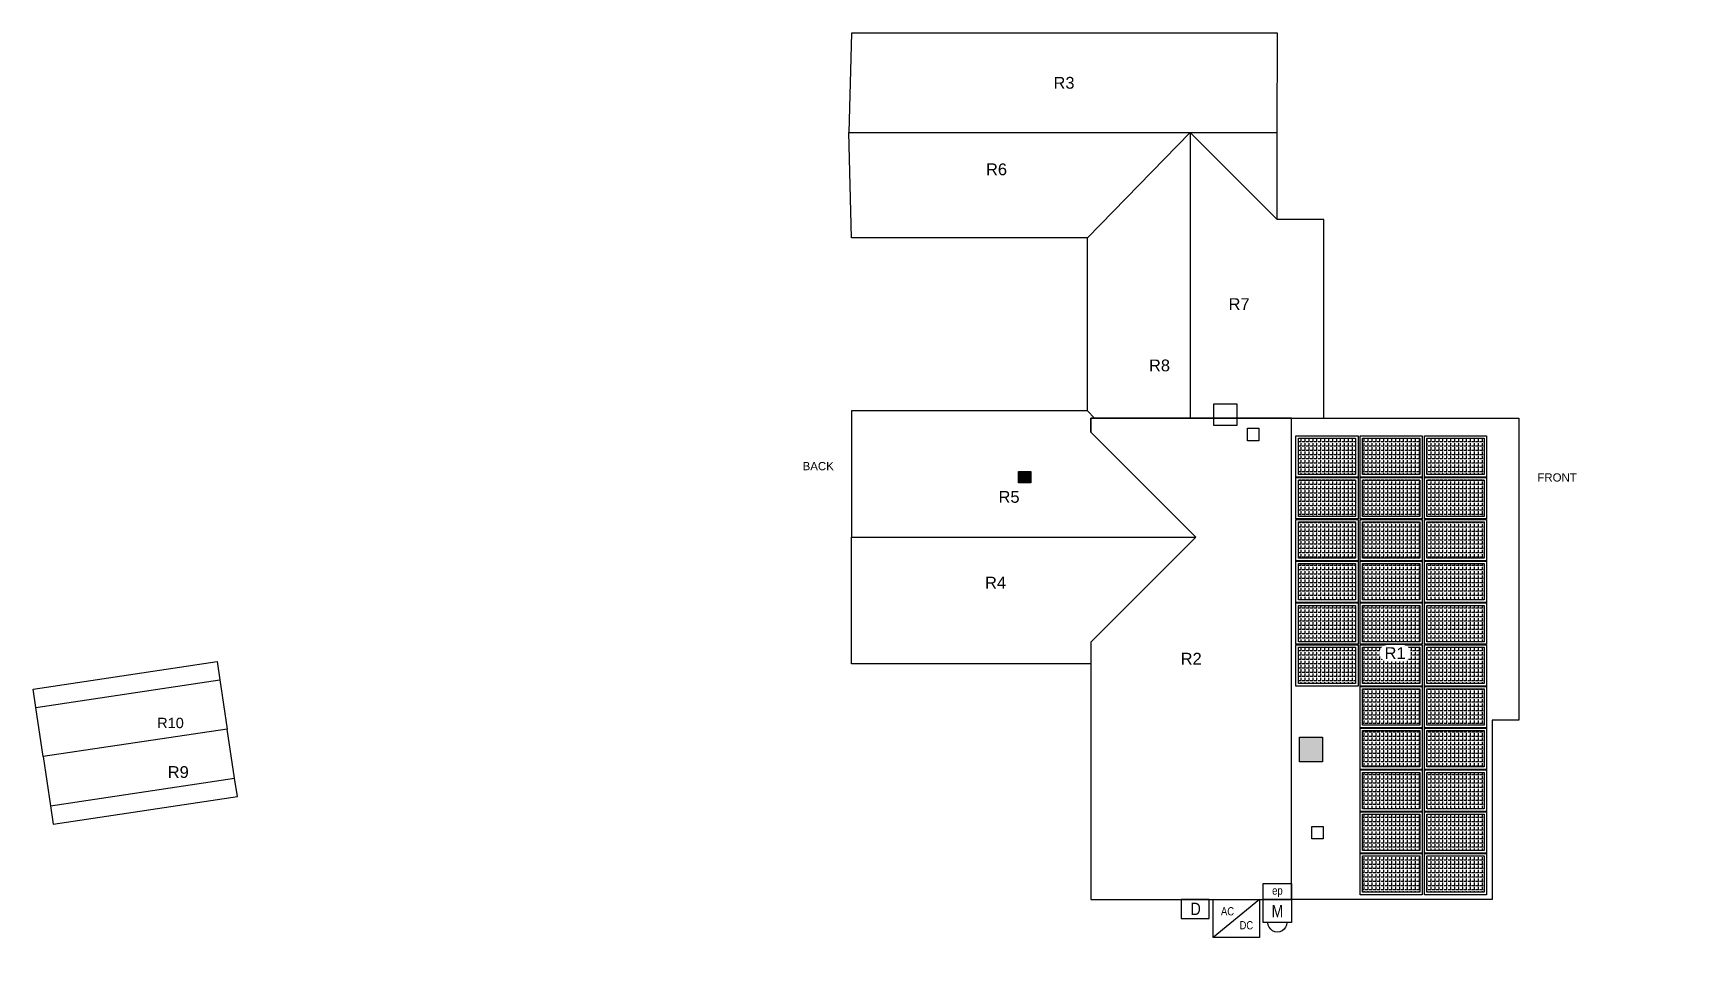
# Model space of a CAD drawing. Header units: feet. Extents: x -13431 to 10367, y 12400 to 29871.
# Drawn here: x 5297 to 6899, y 12400 to 13287 of the extents above; entities that cross this region are included whole.
import ezdxf
from ezdxf.enums import TextEntityAlignment as Align

# ---------------------------------------------------------------- set-up
doc = ezdxf.new("R2010")
doc.units = ezdxf.units.FT
doc.header["$MEASUREMENT"] = 0
doc.set_wipeout_variables(frame=1)
for name, color, linetype in [('E - MODULE', 7, 'Continuous'), ('MODULE FRAME', 9, 'Continuous'), ('MODULE HATCH', 7, 'Continuous'), ('N - ROOF NUMBERS', 7, 'Continuous'), ('R - ROOF LINES', 7, 'Continuous'), ('Z - TITLEBLOCK TXT', 7, 'Continuous')]:
    doc.layers.add(name, color=color, linetype=linetype)
doc.styles.add('PAPER SPACE TXT', font='technic_.ttf', dxfattribs={"height": 0.125})
doc.styles.add('TITLE BBLOCK TEXT', font='ARIALUNI.TTF')

msp = doc.modelspace()

# ---------------------------------------------------------------- texts
at = {"color": 1, "style": 'PAPER SPACE TXT'}
for s, height, rotation, p in [('ep', 7.986, 359.99858, (6499.78, 12458.71, 601.17)), ('D', 11.88, 0.00451, (6420.8, 12441, 601.17))]:
    msp.add_text(s, height=height, rotation=rotation, dxfattribs=at).set_placement(p, align=Align.MIDDLE_CENTER)
for s, height, p in [('AC', 7.986, (6451.57, 12438.67, 601.17)), ('M', 11.88, (6499.78, 12438.85, 601.17)), ('DC', 7.986, (6469.75, 12425.15, 601.17))]:
    msp.add_text(s, height=height, dxfattribs=at).set_placement(p, align=Align.MIDDLE_CENTER)
at = {"layer": 'Z - TITLEBLOCK TXT', "color": 7, "style": 'TITLE BBLOCK TEXT'}
for s, p in [('BACK', (6040.67, 12864.96)), ('FRONT', (6751.17, 12854.03))]:
    msp.add_text(s, height=7.925, rotation=359.98856, dxfattribs=at).set_placement(p)

# ---------------------------------------------------------------- blocks, each defined once
blk = doc.blocks.new('ROOF9_ID')
at = {"color": 3}
blk.add_wipeout([(-7.3, -8.1), (-5.7, -8.1), (-4.2, -8.1), (-2.6, -8.1), (-1, -8.1), (0.6, -8.1), (2.1, -8.1), (3.7, -8.1), (5.3, -8.1), (6.9, -8.1), (8.4, -8), (9.9, -7.6), (11.4, -7), (12.6, -6), (13.7, -4.9), (14.5, -3.5), (15, -2), (15.2, -0.5), (15, 1.1), (14.6, 2.6), (13.9, 4), (12.9, 5.2), (11.7, 6.3), (10.4, 7), (8.9, 7.5), (7.3, 7.6), (5.7, 7.6), (4.2, 7.6), (2.6, 7.6), (1, 7.6), (-0.6, 7.6), (-2.1, 7.6), (-3.7, 7.6), (-5.3, 7.6), (-6.9, 7.6), (-8.4, 7.5), (-9.9, 7.2), (-11.4, 6.5), (-12.6, 5.6), (-13.7, 4.4), (-14.5, 3), (-15, 1.5), (-15.2, 0), (-15, -1.6), (-14.6, -3.1), (-13.9, -4.5), (-12.9, -5.7), (-11.7, -6.7), (-10.4, -7.5), (-8.9, -7.9)], dxfattribs=at)
at = {"layer": 'Z - TITLEBLOCK TXT', "color": 7, "style": 'TITLE BBLOCK TEXT'}
blk.add_text('R9', height=11.4, rotation=359.9886, dxfattribs=at).set_placement((0, -0.2), align=Align.MIDDLE_CENTER)
blk = doc.blocks.new('ROOF10_ID')
at = {"color": 3}
blk.add_wipeout([(6.9, 7.7), (8.4, 7.5), (9.9, 7), (11.3, 6.3), (12.5, 5.3), (13.5, 4.1), (14.2, 2.7), (14.6, 1.1), (14.7, -0.4), (14.5, -2), (14, -3.5), (13.2, -4.8), (12.2, -6), (10.9, -6.9), (9.5, -7.6), (8, -8), (6.4, -8.1), (4.9, -8.1), (3.3, -8.1), (1.7, -8.1), (0.1, -8.1), (-1.4, -8.1), (-3, -8.1), (-4.6, -8.1), (-6.1, -8.1), (-7.7, -8.1), (-9.3, -7.9), (-10.8, -7.4), (-12.2, -6.7), (-13.4, -5.7), (-14.3, -4.4), (-15, -3.1), (-15.5, -1.5), (-15.6, 0), (-15.4, 1.6), (-14.9, 3.1), (-14.1, 4.4), (-13, 5.6), (-11.8, 6.5), (-10.4, 7.2), (-8.8, 7.6), (-7.3, 7.7), (-5.7, 7.7), (-4.1, 7.7), (-2.6, 7.7), (-1, 7.7), (0.6, 7.7), (2.2, 7.7), (3.7, 7.7), (5.3, 7.7)], dxfattribs=at)
at = {"layer": 'Z - TITLEBLOCK TXT', "color": 7, "style": 'TITLE BBLOCK TEXT'}
blk.add_text('R10', height=10.03, rotation=359.9886, dxfattribs=at).set_placement((-0.4, -0.2), align=Align.MIDDLE_CENTER)
blk = doc.blocks.new('ROOF3_ID')
at = {"color": 3}
blk.add_wipeout([(-7.3, -7.4), (-5.7, -7.4), (-4.2, -7.4), (-2.6, -7.4), (-1, -7.4), (0.6, -7.4), (2.1, -7.4), (3.7, -7.4), (5.3, -7.4), (6.9, -7.4), (8.4, -7.3), (9.9, -7), (11.4, -6.3), (12.6, -5.3), (13.7, -4.2), (14.5, -2.8), (15, -1.3), (15.2, 0.2), (15, 1.8), (14.6, 3.3), (13.9, 4.7), (12.9, 5.9), (11.7, 6.9), (10.4, 7.7), (8.9, 8.2), (7.3, 8.3), (5.7, 8.3), (4.2, 8.3), (2.6, 8.3), (1, 8.3), (-0.6, 8.3), (-2.1, 8.3), (-3.7, 8.3), (-5.3, 8.3), (-6.9, 8.3), (-8.4, 8.2), (-9.9, 7.9), (-11.4, 7.2), (-12.6, 6.2), (-13.7, 5.1), (-14.5, 3.7), (-15, 2.2), (-15.2, 0.7), (-15, -0.9), (-14.6, -2.4), (-13.9, -3.8), (-12.9, -5), (-11.7, -6), (-10.4, -6.8), (-8.9, -7.3)], dxfattribs=at)
at = {"layer": 'Z - TITLEBLOCK TXT', "color": 7, "style": 'TITLE BBLOCK TEXT'}
blk.add_text('R3', height=11.4, rotation=359.9886, dxfattribs=at).set_placement((0, 0.5), align=Align.MIDDLE_CENTER)
blk = doc.blocks.new('ROOF4_ID')
at = {"color": 3}
blk.add_wipeout([(-7.3, -7.1), (-5.7, -7.1), (-4.2, -7.1), (-2.6, -7.1), (-1, -7.1), (0.6, -7.1), (2.1, -7.1), (3.7, -7.1), (5.3, -7.1), (6.9, -7.1), (8.4, -7), (9.9, -6.6), (11.4, -5.9), (12.6, -5), (13.7, -3.8), (14.5, -2.5), (15, -1), (15.2, 0.6), (15, 2.1), (14.6, 3.6), (13.9, 5), (12.9, 6.3), (11.7, 7.3), (10.4, 8), (8.9, 8.5), (7.3, 8.7), (5.7, 8.7), (4.2, 8.7), (2.6, 8.7), (1, 8.7), (-0.6, 8.7), (-2.1, 8.7), (-3.7, 8.7), (-5.3, 8.7), (-6.9, 8.7), (-8.4, 8.6), (-9.9, 8.2), (-11.4, 7.5), (-12.6, 6.6), (-13.7, 5.4), (-14.5, 4.1), (-15, 2.6), (-15.2, 1), (-15, -0.6), (-14.6, -2.1), (-13.9, -3.5), (-12.9, -4.7), (-11.7, -5.7), (-10.4, -6.5), (-8.9, -6.9)], dxfattribs=at)
at = {"layer": 'Z - TITLEBLOCK TXT', "color": 7, "style": 'TITLE BBLOCK TEXT'}
blk.add_text('R4', height=11.4, rotation=359.9886, dxfattribs=at).set_placement((0, 0.8), align=Align.MIDDLE_CENTER)
blk = doc.blocks.new('ROOF1_ID')
at = {"color": 3}
blk.add_wipeout([(-7.5, -8.1), (-5.9, -8.1), (-4.4, -8.1), (-2.8, -8.1), (-1.2, -8.1), (0.3, -8.1), (1.9, -8.1), (3.5, -8.1), (5.1, -8.1), (6.6, -8.1), (8.2, -8), (9.7, -7.6), (11.1, -7), (12.4, -6), (13.4, -4.9), (14.2, -3.5), (14.7, -2), (14.9, -0.5), (14.8, 1.1), (14.4, 2.6), (13.7, 4), (12.7, 5.2), (11.5, 6.3), (10.1, 7), (8.6, 7.5), (7.1, 7.6), (5.5, 7.6), (3.9, 7.6), (2.4, 7.6), (0.8, 7.6), (-0.8, 7.6), (-2.4, 7.6), (-3.9, 7.6), (-5.5, 7.6), (-7.1, 7.6), (-8.6, 7.5), (-10.2, 7.2), (-11.6, 6.5), (-12.8, 5.6), (-13.9, 4.4), (-14.7, 3), (-15.2, 1.5), (-15.4, 0), (-15.3, -1.6), (-14.8, -3.1), (-14.1, -4.5), (-13.2, -5.7), (-12, -6.7), (-10.6, -7.5), (-9.1, -7.9)], dxfattribs=at)
at = {"layer": 'Z - TITLEBLOCK TXT', "color": 7, "style": 'TITLE BBLOCK TEXT'}
blk.add_text('R1', height=11.4, rotation=359.9886, dxfattribs=at).set_placement((-0.2, -0.2), align=Align.MIDDLE_CENTER)
blk = doc.blocks.new('ROOF5_ID')
at = {"color": 3}
blk.add_wipeout([(-7.3, -6.7), (-5.7, -6.7), (-4.2, -6.7), (-2.6, -6.7), (-1, -6.7), (0.6, -6.7), (2.1, -6.7), (3.7, -6.7), (5.3, -6.7), (6.9, -6.7), (8.4, -6.6), (9.9, -6.3), (11.4, -5.6), (12.6, -4.6), (13.7, -3.5), (14.5, -2.1), (15, -0.6), (15.2, 0.9), (15, 2.5), (14.6, 4), (13.9, 5.4), (12.9, 6.6), (11.7, 7.6), (10.4, 8.4), (8.9, 8.9), (7.3, 9), (5.7, 9), (4.2, 9), (2.6, 9), (1, 9), (-0.6, 9), (-2.1, 9), (-3.7, 9), (-5.3, 9), (-6.9, 9), (-8.4, 8.9), (-9.9, 8.5), (-11.4, 7.9), (-12.6, 6.9), (-13.7, 5.8), (-14.5, 4.4), (-15, 2.9), (-15.2, 1.4), (-15, -0.2), (-14.6, -1.7), (-13.9, -3.1), (-12.9, -4.3), (-11.7, -5.3), (-10.4, -6.1), (-8.9, -6.6)], dxfattribs=at)
at = {"layer": 'Z - TITLEBLOCK TXT', "color": 7, "style": 'TITLE BBLOCK TEXT'}
blk.add_text('R5', height=11.4, rotation=359.9886, dxfattribs=at).set_placement((0, 1.1), align=Align.MIDDLE_CENTER)
blk = doc.blocks.new('ROOF2_ID')
at = {"color": 3}
blk.add_wipeout([(-7.3, -7.8), (-5.7, -7.8), (-4.2, -7.8), (-2.6, -7.8), (-1, -7.8), (0.6, -7.8), (2.1, -7.8), (3.7, -7.8), (5.3, -7.8), (6.9, -7.8), (8.4, -7.7), (9.9, -7.3), (11.4, -6.6), (12.6, -5.7), (13.7, -4.5), (14.5, -3.2), (15, -1.7), (15.2, -0.1), (15, 1.5), (14.6, 3), (13.9, 4.4), (12.9, 5.6), (11.7, 6.6), (10.4, 7.4), (8.9, 7.8), (7.3, 8), (5.7, 8), (4.2, 8), (2.6, 8), (1, 8), (-0.6, 8), (-2.1, 8), (-3.7, 8), (-5.3, 8), (-6.9, 8), (-8.4, 7.9), (-9.9, 7.5), (-11.4, 6.8), (-12.6, 5.9), (-13.7, 4.7), (-14.5, 3.4), (-15, 1.9), (-15.2, 0.3), (-15, -1.2), (-14.6, -2.7), (-13.9, -4.1), (-12.9, -5.4), (-11.7, -6.4), (-10.4, -7.1), (-8.9, -7.6)], dxfattribs=at)
at = {"layer": 'Z - TITLEBLOCK TXT', "style": 'TITLE BBLOCK TEXT'}
blk.add_text('R2', height=11.4, rotation=359.9886, dxfattribs=at).set_placement((0, 0.1), align=Align.MIDDLE_CENTER)
blk = doc.blocks.new('ROOF7_ID')
at = {"color": 3}
blk.add_wipeout([(-7.3, -7.1), (-5.7, -7.1), (-4.2, -7.1), (-2.6, -7.1), (-1, -7.1), (0.6, -7.1), (2.1, -7.1), (3.7, -7.1), (5.3, -7.1), (6.9, -7.1), (8.4, -7), (9.9, -6.6), (11.4, -5.9), (12.6, -5), (13.7, -3.8), (14.5, -2.5), (15, -1), (15.2, 0.6), (15, 2.1), (14.6, 3.6), (13.9, 5), (12.9, 6.3), (11.7, 7.3), (10.4, 8), (8.9, 8.5), (7.3, 8.7), (5.7, 8.7), (4.2, 8.7), (2.6, 8.7), (1, 8.7), (-0.6, 8.7), (-2.1, 8.7), (-3.7, 8.7), (-5.3, 8.7), (-6.9, 8.7), (-8.4, 8.6), (-9.9, 8.2), (-11.4, 7.5), (-12.6, 6.6), (-13.7, 5.4), (-14.5, 4), (-15, 2.6), (-15.2, 1), (-15, -0.6), (-14.6, -2.1), (-13.9, -3.5), (-12.9, -4.7), (-11.7, -5.7), (-10.4, -6.5), (-8.9, -6.9)], dxfattribs=at)
at = {"layer": 'Z - TITLEBLOCK TXT', "color": 7, "style": 'TITLE BBLOCK TEXT'}
blk.add_text('R7', height=11.4, rotation=359.9886, dxfattribs=at).set_placement((0, 0.8), align=Align.MIDDLE_CENTER)
blk = doc.blocks.new('ROOF8_ID')
at = {"color": 3}
blk.add_wipeout([(-7.8, -8.1), (-6.2, -8.1), (-4.7, -8.1), (-3.1, -8.1), (-1.5, -8.1), (0.1, -8.1), (1.6, -8.1), (3.2, -8.1), (4.8, -8.1), (6.3, -8.1), (7.9, -8), (9.4, -7.6), (10.8, -7), (12.1, -6), (13.1, -4.8), (13.9, -3.5), (14.4, -2), (14.6, -0.4), (14.5, 1.1), (14.1, 2.6), (13.4, 4), (12.4, 5.3), (11.2, 6.3), (9.8, 7), (8.3, 7.5), (6.8, 7.6), (5.2, 7.6), (3.6, 7.6), (2.1, 7.6), (0.5, 7.6), (-1.1, 7.6), (-2.6, 7.6), (-4.2, 7.6), (-5.8, 7.6), (-7.4, 7.6), (-8.9, 7.6), (-10.5, 7.2), (-11.9, 6.5), (-13.1, 5.6), (-14.2, 4.4), (-15, 3), (-15.5, 1.6), (-15.7, 0), (-15.6, -1.6), (-15.1, -3.1), (-14.4, -4.5), (-13.4, -5.7), (-12.2, -6.7), (-10.9, -7.5), (-9.4, -7.9)], dxfattribs=at)
at = {"layer": 'Z - TITLEBLOCK TXT', "color": 7, "style": 'TITLE BBLOCK TEXT'}
blk.add_text('R8', height=11.4, rotation=359.9886, dxfattribs=at).set_placement((-0.5, -0.2), align=Align.MIDDLE_CENTER)
blk = doc.blocks.new('ROOF6_ID')
at = {"color": 3}
blk.add_wipeout([(-7.3, -6.7), (-5.7, -6.7), (-4.2, -6.7), (-2.6, -6.7), (-1, -6.7), (0.6, -6.7), (2.1, -6.7), (3.7, -6.7), (5.3, -6.7), (6.9, -6.7), (8.4, -6.6), (9.9, -6.3), (11.4, -5.6), (12.6, -4.6), (13.7, -3.5), (14.5, -2.1), (15, -0.6), (15.2, 0.9), (15, 2.5), (14.6, 4), (13.9, 5.4), (12.9, 6.6), (11.7, 7.6), (10.4, 8.4), (8.9, 8.9), (7.3, 9), (5.7, 9), (4.2, 9), (2.6, 9), (1, 9), (-0.6, 9), (-2.1, 9), (-3.7, 9), (-5.3, 9), (-6.9, 9), (-8.4, 8.9), (-9.9, 8.5), (-11.4, 7.9), (-12.6, 6.9), (-13.7, 5.8), (-14.5, 4.4), (-15, 2.9), (-15.2, 1.4), (-15, -0.2), (-14.6, -1.7), (-13.9, -3.1), (-12.9, -4.3), (-11.7, -5.3), (-10.4, -6.1), (-8.9, -6.6)], dxfattribs=at)
at = {"layer": 'Z - TITLEBLOCK TXT', "color": 7, "style": 'TITLE BBLOCK TEXT'}
blk.add_text('R6', height=11.4, rotation=359.9886, dxfattribs=at).set_placement((0, 1.1), align=Align.MIDDLE_CENTER)
blk = doc.blocks.new('genesis_module')
at = {"layer": 'MODULE HATCH'}
h = blk.add_hatch(dxfattribs=at)
h.set_pattern_fill('ANGLE', color=9, scale=15)
h.set_pattern_definition([(0, (1.7324, 8.3642), (0, 4.125), [3, -1.125]), (90, (1.7324, 8.3642), (-4.125, 3e-16), [3, -1.125])])
h.paths.add_polyline_path([(-17.5, 30), (-17.5, -29.9), (17.6, -29.9), (17.6, 30)])
at = {"color": 4}
blk.add_lwpolyline([(-20, 32.5), (20, 32.5), (20, -32.5), (-20, -32.5)], close=True, dxfattribs=at)
at = {"layer": 'MODULE FRAME', "color": 7, "linetype": 'Continuous', "flags": 128}
blk.add_lwpolyline([(20, -32.5), (-20, -32.5), (-20, 32.5), (20, 32.5)], close=True, dxfattribs=at)
at = {"layer": 'MODULE FRAME', "color": 8, "linetype": 'Continuous', "flags": 128}
blk.add_lwpolyline([(17.6, -29.9), (-17.5, -29.9), (-17.5, 30), (17.6, 30)], close=True, dxfattribs=at)
blk = doc.blocks.new('Roof1')
at = {"layer": 'E - MODULE', "color": 3, "extrusion": (0.199242, -0.328988, 0.923076)}
for p in [(-1.6, 152.2, 572.3), (-42, 152.2, 572.3), (-82.4, 152.2, 572.3), (-122.7, 152.2, 572.3), (-1.6, 84.9, 572.3), (-42, 84.9, 572.3), (-163.1, 152.2, 572.3), (-82.4, 84.9, 572.3), (-203.5, 152.2, 572.3), (-1.6, 17.5, 572.3), (-122.7, 84.9, 572.3), (-42, 17.5, 572.3), (-163.1, 84.9, 572.3), (-203.5, 84.9, 572.3), (-82.4, 17.5, 572.3), (-122.7, 17.5, 572.3), (-243.8, 84.9, 572.3), (-163.1, 17.5, 572.3), (-284.2, 84.9, 572.3), (-324.6, 84.9, 572.3), (-203.5, 17.5, 572.3), (-243.8, 17.5, 572.3), (-364.9, 84.9, 572.3), (-284.2, 17.5, 572.3), (-405.3, 84.9, 572.3), (-324.6, 17.5, 572.3), (-364.9, 17.5, 572.3), (-405.3, 17.5, 572.3)]:
    blk.add_blockref('genesis_module', p, dxfattribs=at)

# ---------------------------------------------------------------- hatches: boundary and pattern name
h = msp.add_hatch(color=3)
h.dxf.hatch_style = 1
h.paths.add_polyline_path([(6460.46, 12915.43), (6460.46, 12908.3), (6438.31, 12908.3), (6438.31, 12915.43), (6438.37, 12915.43)], flags=0)
h.paths.add_polyline_path([(6460.46, 12915.43), (6438.37, 12915.43), (6438.37, 12929.27), (6460.53, 12929.27), (6460.53, 12915.43)], flags=0)
edge = h.paths.add_edge_path(flags=17)
edge.add_line((6438.37, 12915.43), (6438.37, 12929.27))
edge.add_line((6438.31, 12915.43), (6438.37, 12915.43))
edge.add_line((6438.31, 12908.3), (6438.31, 12915.43))
edge.add_line((6460.46, 12908.3), (6438.31, 12908.3))
edge.add_line((6460.46, 12915.43), (6460.46, 12908.3))
edge.add_line((6460.53, 12915.43), (6460.46, 12915.43))
edge.add_line((6460.53, 12929.27), (6460.53, 12915.43))
edge.add_line((6438.37, 12929.27), (6460.53, 12929.27))
h.paths.add_polyline_path([(6438.37, 12929.27), (6460.53, 12929.27), (6460.53, 12915.43), (6460.46, 12915.43), (6460.46, 12908.3), (6438.31, 12908.3), (6438.31, 12915.43), (6438.37, 12915.43)], flags=17)
edge = h.paths.add_edge_path(flags=0)
edge.add_line((6460.46, 12908.3), (6438.31, 12908.3))
edge.add_line((6460.46, 12915.43), (6460.46, 12908.3))
edge.add_line((6460.46, 12915.43), (6438.37, 12915.43))
edge.add_line((6438.37, 12915.43), (6438.31, 12915.43))
edge.add_line((6438.31, 12908.3), (6438.31, 12915.43))
edge = h.paths.add_edge_path(flags=0)
edge.add_line((6438.37, 12929.27), (6460.53, 12929.27))
edge.add_line((6438.37, 12915.43), (6438.37, 12929.27))
edge.add_line((6460.46, 12915.43), (6438.37, 12915.43))
edge.add_line((6460.53, 12915.43), (6460.46, 12915.43))
edge.add_line((6460.53, 12929.27), (6460.53, 12915.43))
h = msp.add_hatch(color=3)
h.dxf.hatch_style = 1
h.paths.add_polyline_path([(6470.76, 12893.5), (6470.76, 12905.5), (6481.83, 12905.5), (6481.83, 12893.5)])
edge = h.paths.add_edge_path(flags=17)
edge.add_line((6481.83, 12905.5), (6481.83, 12893.5))
edge.add_line((6481.83, 12893.5), (6470.76, 12893.5))
edge.add_line((6470.76, 12905.5), (6481.83, 12905.5))
h = msp.add_hatch(color=3)
h.dxf.hatch_style = 1
h.paths.add_polyline_path([(6249.47, 12863.8), (6261.47, 12863.8), (6261.47, 12852.72), (6249.47, 12852.72)], flags=17)
edge = h.paths.add_edge_path(flags=17)
edge.add_line((6249.47, 12863.8), (6261.47, 12863.8))
edge.add_line((6249.47, 12852.72), (6249.47, 12863.8))
edge.add_line((6249.47, 12852.72), (6249.47, 12863.8))
edge.add_line((6249.47, 12863.8), (6261.47, 12863.8))
edge.add_line((6261.47, 12863.8), (6261.47, 12852.72))
edge.add_line((6261.47, 12863.8), (6261.47, 12852.72))
h = msp.add_hatch(color=3)
h.dxf.hatch_style = 1
h.paths.add_polyline_path([(6521.22, 12606.94), (6543.37, 12606.94), (6543.37, 12582.94), (6521.22, 12582.94)])
edge = h.paths.add_edge_path(flags=17)
edge.add_line((6543.37, 12606.94), (6543.37, 12582.94))
h = msp.add_hatch(color=3)
h.dxf.hatch_style = 1
h.paths.add_polyline_path([(6544.17, 12508.57), (6533.09, 12508.57), (6533.09, 12520.57), (6544.17, 12520.57)], flags=17)
edge = h.paths.add_edge_path(flags=17)
edge.add_line((6544.17, 12520.57), (6544.17, 12508.57))
edge.add_line((6533.09, 12520.57), (6544.17, 12520.57))
edge.add_line((6533.09, 12520.57), (6533.09, 12508.57))
edge.add_line((6533.09, 12508.57), (6544.17, 12508.57))
edge = h.paths.add_edge_path(flags=0)
edge.add_line((6544.17, 12508.57), (6533.09, 12508.57))
edge.add_line((6544.17, 12508.57), (6533.09, 12508.57))
edge.add_line((6533.09, 12508.57), (6533.09, 12520.57))
edge.add_line((6533.09, 12508.57), (6533.09, 12520.57))
edge = h.paths.add_edge_path(flags=0)
edge.add_line((6533.09, 12520.57), (6544.17, 12520.57))

# ---------------------------------------------------------------- linework, layer by layer
at = {"color": 1, "elevation": 601.17}
for points in [[(6513.38, 12449.94), (6486.17, 12449.94), (6486.17, 12465.48), (6513.38, 12465.48)], [(6433.87, 12449.93), (6406.66, 12449.92), (6406.66, 12431.66), (6433.87, 12431.66)]]:
    msp.add_lwpolyline(points, close=True, dxfattribs=at)
at = {"color": 1, "elevation": 601.17, "flags": 128}
msp.add_lwpolyline([(6482.47, 12449.93), (6482.47, 12413.34), (6437.57, 12413.35), (6437.57, 12449.93), (6482.47, 12449.93), (6437.57, 12413.35)], dxfattribs=at)
msp.add_lwpolyline([(6490.6, 12427.77), (6486.17, 12427.77), (6486.17, 12449.94), (6513.38, 12449.94), (6513.38, 12427.77), (6508.95, 12427.77, -1.0000863), (6490.6, 12427.77), (6490.6, 12427.77), (6486.17, 12427.77), (6486.17, 12449.94), (6513.38, 12449.94), (6513.38, 12427.77), (6490.6, 12427.77)], format="xyb", dxfattribs=at)
at = {"layer": 'R - ROOF LINES', "color": 3}
for p, q in [((6088.03, 13287.42, 514.25), (6085.42, 13191.42, 553.16)), ((6499.81, 13287.42, 514.25), (6088.03, 13287.42, 514.25)), ((6499.42, 13191.42, 553.16), (6499.81, 13287.42, 514.25)), ((6088.03, 13089.42, 511.75), (6085.42, 13191.42, 553.16)), ((6085.42, 13191.42, 553.16), (6415.42, 13191.42, 553.16)), ((6316.03, 13089.42, 511.75), (6415.42, 13191.42, 553.16)), ((6499.42, 13107.42, 518.16), (6415.42, 13191.42, 553.16)), ((6415.42, 13191.42, 553.16), (6415.42, 12915.43, 553.16)), ((6415.42, 13191.42, 553.16), (6499.42, 13191.42, 553.16)), ((6499.42, 13107.42, 518.16), (6499.42, 13191.42, 553.16)), ((6544.84, 13107.42, 499.24), (6499.42, 13107.42, 518.16)), ((6544.84, 12915.43, 499.24), (6544.84, 13107.42, 499.24)), ((6316.03, 13089.42, 511.75), (6088.03, 13089.42, 511.75)), ((6316.03, 12922.31, 511.75), (6316.03, 13089.42, 511.75)), ((6438.37, 12929.27, 543.6), (6460.53, 12929.27, 534.37)), ((6438.37, 12915.43, 543.6), (6438.37, 12929.27, 543.6)), ((6438.37, 12915.43, 610.5), (6438.37, 12929.27, 610.5)), ((6438.37, 12929.27, 543.6), (6438.37, 12929.27, 610.5)), ((6438.37, 12929.27, 610.5), (6460.53, 12929.27, 610.5)), ((6460.53, 12929.27, 534.37), (6460.53, 12915.43, 534.37)), ((6460.53, 12929.27, 610.5), (6460.53, 12915.43, 610.5)), ((6460.53, 12929.27, 534.37), (6460.53, 12929.27, 610.5)), ((6316.03, 12922.31, 511.75), (6087.85, 12922.31, 511.75)), ((6087.85, 12922.31, 511.75), (6087.85, 12800.27, 562.6)), ((6322.91, 12915.43, 514.62), (6316.03, 12922.31, 511.75)), ((6319.43, 12915.43, 520.35), (6319.43, 12901.67, 520.35)), ((6319.43, 12901.67, 520.35), (6319.43, 12915.43, 514.62)), ((6319.43, 12915.43, 514.62), (6322.91, 12915.43, 514.62)), ((6438.31, 12915.43, 569.89), (6319.43, 12915.43, 520.35)), ((6322.91, 12915.43, 514.62), (6415.42, 12915.43, 553.16)), ((6415.42, 12915.43, 553.16), (6438.37, 12915.43, 543.6)), ((6438.37, 12915.43, 569.91), (6438.31, 12915.43, 569.89)), ((6438.31, 12908.3, 569.89), (6438.31, 12915.43, 569.89)), ((6438.31, 12908.3, 610.5), (6438.31, 12915.43, 610.5)), ((6438.31, 12915.43, 610.5), (6438.37, 12915.43, 610.5)), ((6438.31, 12915.43, 569.89), (6438.31, 12915.43, 610.5)), ((6438.37, 12915.43, 543.6), (6438.37, 12915.43, 569.91)), ((6460.46, 12915.43, 579.12), (6438.37, 12915.43, 569.91)), ((6438.37, 12915.43, 569.91), (6438.37, 12915.43, 610.5)), ((6460.46, 12915.43, 610.5), (6438.37, 12915.43, 610.5)), ((6438.37, 12915.43, 543.6), (6460.53, 12915.43, 534.37)), ((6460.46, 12915.43, 610.5), (6460.46, 12908.3, 610.5)), ((6460.46, 12915.43, 579.12), (6460.46, 12908.3, 579.12)), ((6460.46, 12915.43, 579.12), (6460.46, 12915.43, 610.5)), ((6460.53, 12915.43, 579.14), (6460.46, 12915.43, 579.12)), ((6460.53, 12915.43, 610.5), (6460.46, 12915.43, 610.5)), ((6513.38, 12915.43, 601.17), (6460.53, 12915.43, 579.14)), ((6460.53, 12915.43, 534.37), (6513.38, 12915.43, 512.35)), ((6460.53, 12915.43, 579.14), (6460.53, 12915.43, 610.5)), ((6460.53, 12915.43, 534.37), (6460.53, 12915.43, 579.14)), ((6513.38, 12915.43, 601.17), (6733.18, 12915.43, 509.58)), ((6513.38, 12915.43, 512.35), (6544.84, 12915.43, 499.24)), ((6513.38, 12449.94, 601.17), (6513.38, 12915.43, 601.17)), ((6733.18, 12915.43, 509.58), (6733.18, 12623.29, 509.58)), ((6319.43, 12901.67, 520.35), (6420.82, 12800.27, 562.6)), ((6460.46, 12908.3, 579.12), (6438.31, 12908.3, 569.89)), ((6460.46, 12908.3, 610.5), (6438.31, 12908.3, 610.5)), ((6438.31, 12908.3, 569.89), (6438.31, 12908.3, 610.5)), ((6460.46, 12908.3, 579.12), (6460.46, 12908.3, 610.5)), ((6470.76, 12893.5, 583.41), (6470.76, 12905.5, 583.41)), ((6470.76, 12905.5, 583.41), (6481.83, 12905.5, 588.02)), ((6470.76, 12905.5, 597.71), (6481.83, 12905.5, 597.71)), ((6470.76, 12905.5, 583.41), (6470.76, 12905.5, 597.71)), ((6470.76, 12893.5, 597.71), (6470.76, 12905.5, 597.71)), ((6481.83, 12905.5, 588.02), (6481.83, 12893.5, 588.02)), ((6481.83, 12905.5, 588.02), (6481.83, 12905.5, 597.71)), ((6481.83, 12905.5, 597.71), (6481.83, 12893.5, 597.71)), ((6481.83, 12893.5, 588.02), (6470.76, 12893.5, 583.41)), ((6470.76, 12893.5, 583.41), (6470.76, 12893.5, 597.71)), ((6481.83, 12893.5, 597.71), (6470.76, 12893.5, 597.71)), ((6481.83, 12893.5, 588.02), (6481.83, 12893.5, 597.71)), ((6249.47, 12863.8, 536.13), (6261.47, 12863.8, 536.13)), ((6249.47, 12852.72, 540.75), (6249.47, 12863.8, 536.13)), ((6249.47, 12852.72, 550.44), (6249.47, 12863.8, 550.44)), ((6249.47, 12863.8, 536.13), (6249.47, 12863.8, 550.44)), ((6249.47, 12863.8, 550.44), (6261.47, 12863.8, 550.44)), ((6261.47, 12852.72, 540.75), (6249.47, 12852.72, 540.75)), ((6261.47, 12852.72, 550.44), (6249.47, 12852.72, 550.44)), ((6249.47, 12852.72, 540.75), (6249.47, 12852.72, 550.44)), ((6261.47, 12863.8, 536.13), (6261.47, 12852.72, 540.75)), ((6261.47, 12863.8, 550.44), (6261.47, 12852.72, 550.44)), ((6261.47, 12863.8, 536.13), (6261.47, 12863.8, 550.44)), ((6261.47, 12852.72, 540.75), (6261.47, 12852.72, 550.44)), ((6087.85, 12677.82, 511.58), (6087.85, 12800.27, 562.6)), ((6087.85, 12800.27, 562.6), (6420.82, 12800.27, 562.6)), ((6420.82, 12800.27, 562.6), (6319.43, 12698.88, 520.35)), ((6319.43, 12698.88, 520.35), (6319.43, 12677.82, 511.58)), ((6319.43, 12698.88, 520.35), (6319.43, 12449.94, 520.35)), ((5296.55, 12653.42, 451.35), (5474.57, 12680.02, 451.35)), ((5474.57, 12680.02, 451.35), (5477.23, 12662.22, 487.35)), ((6319.43, 12677.82, 511.58), (6087.85, 12677.82, 511.58)), ((5299.21, 12635.62, 487.35), (5477.23, 12662.22, 487.35)), ((5477.23, 12662.22, 487.35), (5484.33, 12614.75, 499.35)), ((5299.21, 12635.62, 487.35), (5296.55, 12653.42, 451.35)), ((5306.3, 12588.14, 499.35), (5299.21, 12635.62, 487.35)), ((5484.33, 12614.75, 499.35), (5306.3, 12588.14, 499.35)), ((5491.42, 12567.28, 487.35), (5484.33, 12614.75, 499.35)), ((6707.33, 12623.29, 520.35), (6707.33, 12449.94, 520.35)), ((6733.18, 12623.29, 509.58), (6707.33, 12623.29, 520.35)), ((6521.22, 12606.94, 597.9), (6543.37, 12606.94, 588.67)), ((6521.22, 12582.94, 597.9), (6521.22, 12606.94, 597.9)), ((6521.22, 12582.94, 641.29), (6521.22, 12606.94, 641.29)), ((6521.22, 12606.94, 597.9), (6521.22, 12606.94, 641.29)), ((6521.22, 12606.94, 641.29), (6543.37, 12606.94, 641.29)), ((6543.37, 12606.94, 588.67), (6543.37, 12582.94, 588.67)), ((6543.37, 12606.94, 641.29), (6543.37, 12582.94, 641.29)), ((6543.37, 12606.94, 588.67), (6543.37, 12606.94, 641.29)), ((5306.3, 12588.14, 499.35), (5313.4, 12540.67, 487.35)), ((6543.37, 12582.94, 588.67), (6521.22, 12582.94, 597.9)), ((6543.37, 12582.94, 641.29), (6521.22, 12582.94, 641.29)), ((6521.22, 12582.94, 597.9), (6521.22, 12582.94, 641.29)), ((6543.37, 12582.94, 588.67), (6543.37, 12582.94, 641.29)), ((5313.4, 12540.67, 487.35), (5491.42, 12567.28, 487.35)), ((5494.08, 12549.47, 451.35), (5491.42, 12567.28, 487.35)), ((5316.06, 12522.87, 451.35), (5494.08, 12549.47, 451.35)), ((5313.4, 12540.67, 487.35), (5316.06, 12522.87, 451.35)), ((6533.09, 12520.57, 592.95), (6544.17, 12520.57, 588.34)), ((6533.09, 12508.57, 592.95), (6533.09, 12520.57, 592.95)), ((6533.09, 12508.57, 602.64), (6533.09, 12520.57, 602.64)), ((6533.09, 12520.57, 592.95), (6533.09, 12520.57, 602.64)), ((6533.09, 12520.57, 602.64), (6544.17, 12520.57, 602.64)), ((6544.17, 12520.57, 588.34), (6544.17, 12508.57, 588.34)), ((6544.17, 12520.57, 588.34), (6544.17, 12520.57, 602.64)), ((6544.17, 12520.57, 602.64), (6544.17, 12508.57, 602.64)), ((6544.17, 12508.57, 588.34), (6533.09, 12508.57, 592.95)), ((6533.09, 12508.57, 592.95), (6533.09, 12508.57, 602.64)), ((6544.17, 12508.57, 602.64), (6533.09, 12508.57, 602.64)), ((6544.17, 12508.57, 588.34), (6544.17, 12508.57, 602.64)), ((6319.43, 12449.94, 520.35), (6513.38, 12449.94, 601.17)), ((6707.33, 12449.94, 520.35), (6513.38, 12449.94, 601.17))]:
    msp.add_line(p, q, dxfattribs=at)

# ---------------------------------------------------------------- block references
at = {"layer": 'E - MODULE', "color": 3, "rotation": 58.80000000000008}
msp.add_blockref('Roof1', (6468.11, 12879.83), dxfattribs=at)
at = {"layer": 'N - ROOF NUMBERS', "color": 3}
for name, p in [('ROOF3_ID', (6293.43, 13238.93, 1566.57)), ('ROOF6_ID', (6228.17, 13154.68, 1566.57)), ('ROOF7_ID', (6462.76, 13024.75, 1566.57)), ('ROOF4_ID', (6227.21, 12755.48, 1566.57))]:
    msp.add_blockref(name, p, dxfattribs=at)

msp.set_redraw_order([(e.dxf.handle, doc.entitydb.next_handle()) for e in msp.query("TEXT MTEXT ATTDEF DIMENSION ARC_DIMENSION")])  # texts and dimensions are drawn at this point

# ---------------------------------------------------------------- next in the draw order: block references
at = {"layer": 'N - ROOF NUMBERS', "color": 3}
for name, p in [('ROOF8_ID', (6386.27, 12966.45, 541.02)), ('ROOF5_ID', (6240.28, 12838.08, 1566.57)), ('ROOF2_ID', (6416.4, 12682.68, 1566.57)), ('ROOF1_ID', (6613.82, 12688.41, 1566.57)), ('ROOF10_ID', (5429.79, 12620.9, 495.82)), ('ROOF9_ID', (5436.88, 12573.42, 490.89))]:
    msp.add_blockref(name, p, dxfattribs=at)

doc.saveas('drawing.dxf')
